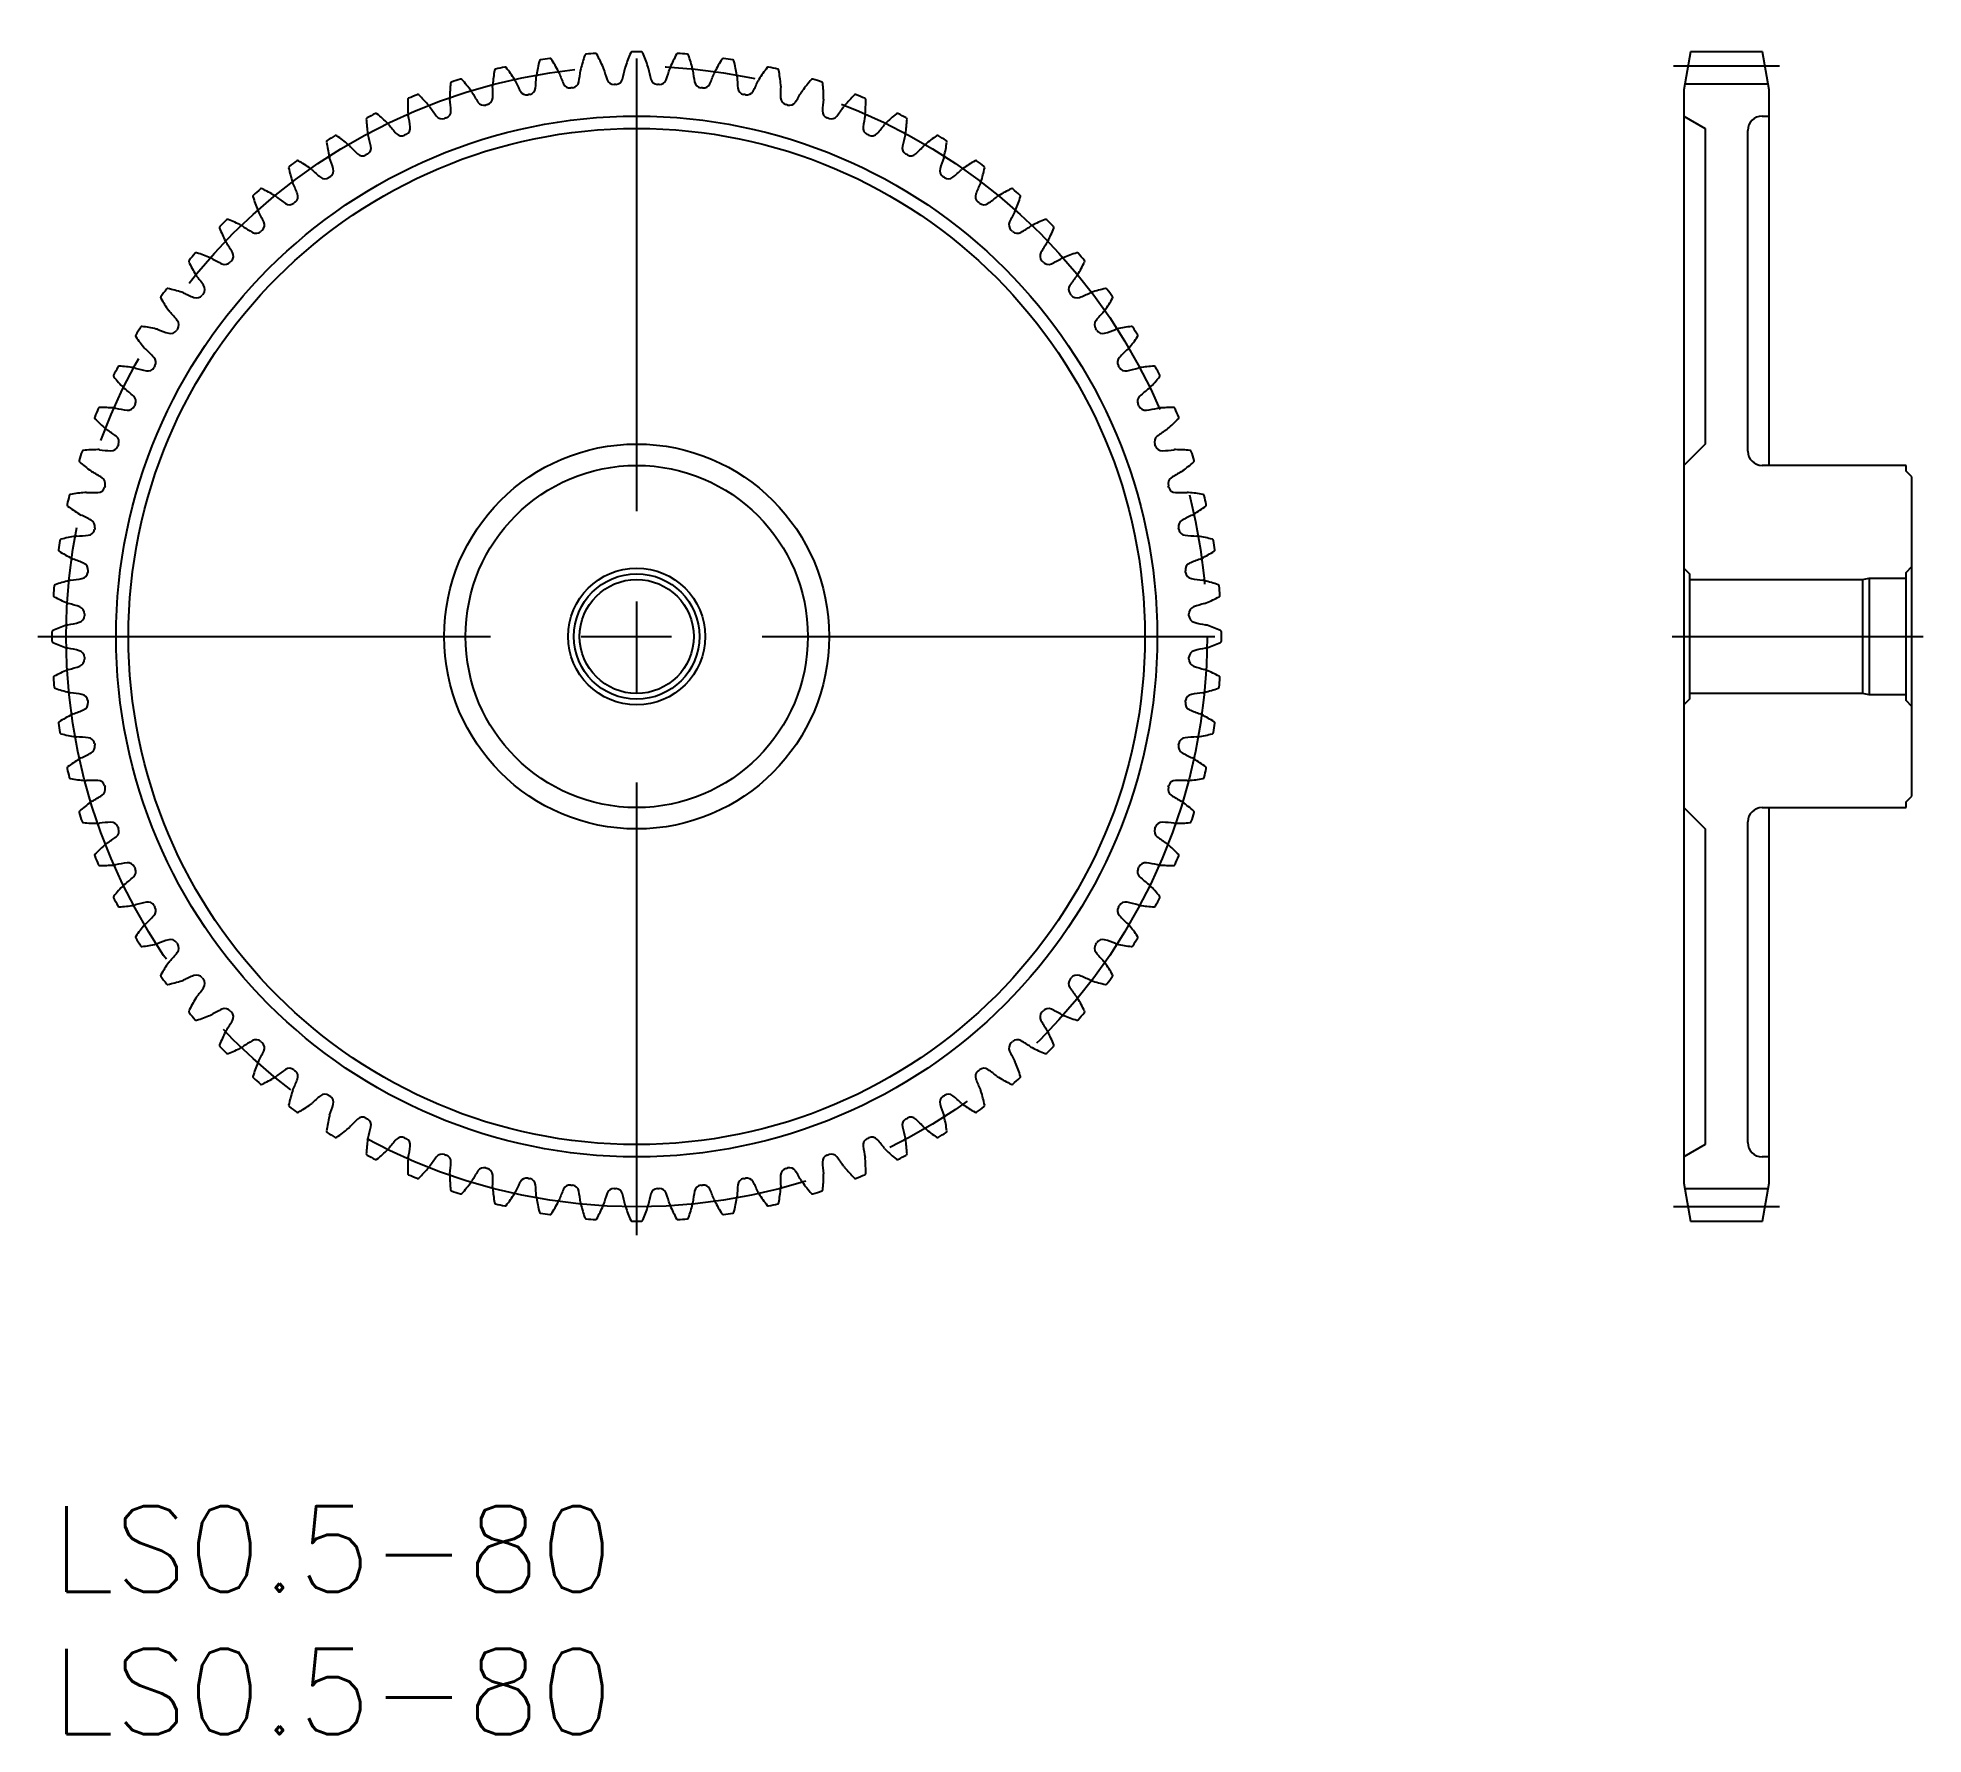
# Model space of a CAD drawing. Extents: x -0.5 to 65.6, y -8 to 51.5.
import ezdxf

# ---------------------------------------------------------------- set-up
doc = ezdxf.new("R2010")
doc.units = 0
doc.header["$LTSCALE"] = 0.5
doc.linetypes.add('CENTER', pattern=[50.8, 31.75, -6.35, 6.35, -6.35])
for name, color, linetype in [('MSM_CENTER', 1, 'CENTER'), ('MSM_CONTINUOUS', 7, 'CONTINUOUS'), ('MSM_PART_NUMBER', 7, 'CONTINUOUS')]:
    doc.layers.add(name, color=color, linetype=linetype)
doc.styles.get("Standard").update_dxf_attribs({"font": 'txt.shx', "height": 3, "bigfont": 'bigfont.shx'})

# ---------------------------------------------------------------- blocks, each defined once
blk = doc.blocks.new('*U19')
at = {"layer": 'MSM_PART_NUMBER'}
blk.add_text('LS0.5-80', height=3, dxfattribs=at).set_placement((0, -3))
blk = doc.blocks.new('*U20')
at = {"layer": 'MSM_PART_NUMBER'}
blk.add_text('LS0.5-80', height=3, dxfattribs=at).set_placement((0, -8))

msp = doc.modelspace()

# ---------------------------------------------------------------- linework, layer by layer
at = {"layer": 'MSM_CENTER'}
for p, q in [((20.5, 9.5), (20.5, 51.5)), ((60.563, 50.5), (56.854, 50.5)), ((-0.5, 30.5), (41.5, 30.5)), ((56.808, 30.5), (65.608, 30.5)), ((60.563, 10.5), (56.854, 10.5))]:
    msp.add_line(p, q, dxfattribs=at)
msp.add_circle((20.5, 30.5), 20, dxfattribs=at)
at = {"layer": 'MSM_CONTINUOUS'}
for p, q in [((57.442, 51), (57.208, 49.675)), ((59.974, 51), (57.442, 51)), ((60.208, 49.675), (59.974, 51)), ((57.208, 49.675), (57.208, 11.325)), ((60.173, 49.875), (57.243, 49.875)), ((60.208, 36.5), (60.208, 49.675)), ((57.208, 48.75), (57.958, 48.317)), ((57.958, 48.317), (57.958, 37.25)), ((59.958, 48.75), (60.208, 48.75)), ((59.458, 37), (59.458, 48.25)), ((57.958, 37.25), (57.208, 36.5)), ((65.008, 36.5), (59.958, 36.5)), ((65.008, 36.3), (65.008, 36.5)), ((65.208, 36.1), (65.008, 36.3)), ((65.208, 24.9), (65.208, 36.1)), ((57.208, 32.9), (57.408, 32.7)), ((57.408, 32.7), (57.408, 28.3)), ((57.408, 32.5), (63.478, 32.5)), ((63.478, 32.5), (63.708, 32.55)), ((63.478, 32.5), (63.478, 28.5)), ((63.708, 32.55), (63.708, 28.45)), ((63.708, 32.55), (65.008, 32.55)), ((65.008, 32.75), (65.208, 32.95)), ((65.008, 28.25), (65.008, 32.75)), ((63.478, 28.5), (57.408, 28.5)), ((63.708, 28.45), (63.478, 28.5)), ((65.008, 28.45), (63.708, 28.45)), ((57.408, 28.3), (57.208, 28.1)), ((65.208, 28.05), (65.008, 28.25)), ((57.208, 24.5), (57.958, 23.75)), ((59.958, 24.5), (65.008, 24.5)), ((60.208, 11.325), (60.208, 24.5)), ((65.008, 24.7), (65.208, 24.9)), ((65.008, 24.5), (65.008, 24.7)), ((59.458, 12.75), (59.458, 24)), ((57.958, 23.75), (57.958, 12.683)), ((57.958, 12.683), (57.208, 12.25)), ((60.208, 12.25), (59.958, 12.25)), ((57.208, 11.325), (57.442, 10)), ((59.974, 10), (60.208, 11.325)), ((60.173, 11.125), (57.243, 11.125)), ((57.442, 10), (59.974, 10))]:
    msp.add_line(p, q, dxfattribs=at)
for radius in [18.25, 17.817, 6.75, 6, 2.4, 2.2, 2]:
    msp.add_circle((20.5, 30.5), radius, dxfattribs=at)
for centre, radius, start, end in [((18.731, 50.873), 0.05, 94.96143, 161.26884), ((20.5, 30.5), 20.5, 94.03857, 94.96143), ((19.06, 50.899), 0.05, 27.73116, 94.03857), ((13.203, 47.82), 6.667, 23.375, 27.73116), ((26.416, 48.339), 6.667, 156.76884, 161.125), ((20.335, 50.949), 0.05, 90.46143, 156.76884), ((20.5, 30.5), 20.5, 89.53857, 90.46143), ((20.665, 50.949), 0.05, 23.23116, 89.53857), ((14.584, 48.339), 6.667, 18.875, 23.23116), ((27.797, 47.82), 6.667, 152.26884, 156.625), ((21.94, 50.899), 0.05, 85.96143, 152.26884), ((20.5, 30.5), 20.5, 85.03858, 85.96143), ((22.269, 50.873), 0.05, 18.73116, 85.03905), ((22.088, 49.227), 6.667, 170.26884, 174.625), ((15.566, 50.346), 0.05, 103.96143, 170.26884), ((20.5, 30.5), 20.5, 103.03857, 103.96143), ((15.886, 50.423), 0.05, 36.73116, 103.03857), ((10.583, 46.466), 6.667, 32.375, 36.73116), ((23.552, 49.045), 6.667, 165.76884, 170.125), ((17.138, 50.672), 0.05, 99.46143, 165.76884), ((20.5, 30.5), 20.5, 98.53857, 99.46143), ((17.464, 50.723), 0.05, 32.23116, 98.53857), ((11.867, 47.194), 6.667, 27.875, 32.23116), ((17.393, 50.117), 0.415, 19.98375, 27.875), ((23.564, 52.369), 6.154, 200.04597, 203.80845), ((12.416, 51.049), 6.154, 349.69155, 353.45403), ((18.942, 50.301), 0.415, 165.625, 173.51625), ((24.998, 48.749), 6.667, 161.26884, 165.625), ((18.942, 50.301), 0.415, 15.48375, 23.375), ((25.27, 52.061), 6.154, 195.54597, 199.30845), ((14.053, 51.62), 6.154, 345.19155, 348.95403), ((20.5, 50.362), 0.415, 161.125, 169.01625), ((20.5, 50.362), 0.415, 10.98375, 18.875), ((26.947, 51.62), 6.154, 191.04597, 194.80845), ((15.73, 52.061), 6.154, 340.69155, 344.45403), ((22.058, 50.301), 0.415, 156.625, 164.51625), ((16.002, 48.749), 6.667, 14.375, 18.73116), ((22.058, 50.301), 0.415, 6.48375, 14.375), ((28.584, 51.049), 6.154, 186.54597, 190.30845), ((17.436, 52.369), 6.154, 336.19155, 339.95403), ((23.607, 50.117), 0.415, 152.125, 160.01625), ((29.133, 47.194), 6.667, 147.76884, 152.125), ((23.536, 50.723), 0.05, 81.46143, 147.76884), ((20.5, 30.5), 20.5, 80.53857, 81.46143), ((23.862, 50.672), 0.05, 14.23116, 80.5381), ((17.448, 49.045), 6.667, 9.875, 14.23116), ((30.417, 46.466), 6.667, 143.26884, 147.625), ((25.114, 50.423), 0.05, 76.96143, 143.26884), ((20.5, 30.5), 20.5, 76.03857, 76.96143), ((25.434, 50.346), 0.05, 9.73116, 76.0381), ((18.912, 49.227), 6.667, 5.375, 9.73116), ((20.613, 49.294), 6.667, 174.76884, 179.125), ((14.024, 49.898), 0.05, 108.46143, 174.76884), ((20.5, 30.5), 20.5, 107.53857, 108.46143), ((14.337, 49.999), 0.05, 41.23116, 107.53857), ((9.361, 45.638), 6.667, 36.875, 41.23116), ((14.362, 49.39), 0.415, 28.98375, 36.875), ((20.105, 52.579), 6.154, 209.04597, 212.80845), ((15.863, 49.813), 0.415, 174.625, 182.51625), ((9.301, 49.531), 6.154, 358.69155, 2.45403), ((15.863, 49.813), 0.415, 24.48375, 32.375), ((21.839, 52.542), 6.154, 204.54597, 208.30845), ((16.641, 49.742), 0.25, 208.30845, 281.3406), ((16.702, 49.754), 0.25, 281.15942, 354.19153), ((10.828, 50.351), 6.154, 354.19155, 357.95403), ((17.393, 50.117), 0.415, 170.125, 178.01625), ((18.163, 49.985), 0.25, 203.80847, 276.8406), ((20.5, 30.5), 19.375, 96.65942, 96.84058), ((18.224, 49.993), 0.25, 276.65942, 349.69153), ((19.699, 50.109), 0.25, 199.30847, 272.3406), ((20.5, 30.5), 19.375, 92.15942, 92.34058), ((19.761, 50.111), 0.25, 272.15942, 345.19157), ((21.239, 50.111), 0.25, 194.80845, 267.8406), ((20.5, 30.5), 19.375, 87.65942, 87.84058), ((21.301, 50.109), 0.25, 267.65942, 340.69157), ((22.776, 49.993), 0.25, 190.30845, 263.34059), ((20.5, 30.5), 19.375, 83.15942, 83.34058), ((22.837, 49.985), 0.25, 263.15942, 336.19157), ((23.607, 50.117), 0.415, 1.98375, 9.875), ((30.172, 50.351), 6.154, 182.04597, 185.80845), ((24.298, 49.754), 0.25, 185.80842, 258.84059), ((24.359, 49.742), 0.25, 258.65942, 331.69154), ((19.161, 52.542), 6.154, 331.69155, 335.45403), ((25.137, 49.813), 0.415, 147.625, 155.51625), ((31.699, 49.531), 6.154, 177.54597, 181.30845), ((25.137, 49.813), 0.415, 357.48375, 5.375), ((20.895, 52.579), 6.154, 327.19155, 330.95403), ((26.638, 49.39), 0.415, 143.125, 151.01625), ((31.639, 45.638), 6.667, 138.76884, 143.125), ((26.663, 49.999), 0.05, 72.46141, 138.76884), ((20.5, 30.5), 20.5, 71.53857, 72.46143), ((26.976, 49.898), 0.05, 5.23116, 71.53857), ((20.387, 49.294), 6.667, 0.875, 5.23116), ((12.522, 49.33), 0.05, 112.96143, 179.26884), ((19.138, 49.245), 6.667, 179.26884, 183.625), ((20.5, 30.5), 20.5, 112.03857, 112.96143), ((12.827, 49.456), 0.05, 45.73116, 112.03857), ((8.208, 44.718), 6.667, 41.375, 45.73116), ((12.899, 48.85), 0.415, 33.48375, 41.375), ((18.374, 52.48), 6.154, 213.54597, 217.30845), ((13.737, 48.923), 0.25, 290.15934, 3.19154), ((14.362, 49.39), 0.415, 179.125, 187.01625), ((7.842, 48.594), 6.154, 3.19155, 6.95403), ((15.143, 49.38), 0.25, 212.80847, 285.8406), ((20.5, 30.5), 19.375, 105.65942, 105.84058), ((15.203, 49.397), 0.25, 285.65934, 358.69153), ((20.5, 30.5), 19.375, 101.15942, 101.34058), ((20.5, 30.5), 19.375, 78.65942, 78.84058), ((25.797, 49.397), 0.25, 181.30845, 254.34059), ((20.5, 30.5), 19.375, 74.15942, 74.34058), ((25.857, 49.38), 0.25, 254.15942, 327.19154), ((27.263, 48.923), 0.25, 176.80842, 249.84059), ((33.158, 48.594), 6.154, 173.04597, 176.80845), ((26.638, 49.39), 0.415, 352.98375, 0.875), ((22.626, 52.48), 6.154, 322.69155, 326.45403), ((28.101, 48.85), 0.415, 138.625, 146.51625), ((32.792, 44.718), 6.667, 134.26884, 138.625), ((28.173, 49.456), 0.05, 67.96141, 134.26884), ((20.5, 30.5), 20.5, 67.03857, 67.96143), ((28.478, 49.33), 0.05, 0.73116, 67.03857), ((21.862, 49.245), 6.667, 356.375, 0.73116), ((11.069, 48.646), 0.05, 117.46143, 183.76884), ((17.672, 49.081), 6.667, 183.76884, 188.125), ((20.5, 30.5), 20.5, 116.53857, 117.46143), ((11.363, 48.795), 0.05, 50.23116, 116.53857), ((7.13, 43.709), 6.667, 45.875, 50.23116), ((11.483, 48.197), 0.415, 37.98375, 45.875), ((16.656, 52.245), 6.154, 218.04597, 221.80845), ((12.312, 48.335), 0.25, 294.65934, 7.69154), ((12.899, 48.85), 0.415, 183.625, 191.51625), ((6.461, 47.545), 6.154, 7.69155, 11.45403), ((13.678, 48.901), 0.25, 217.30847, 290.3406), ((20.5, 30.5), 19.375, 110.15942, 110.34058), ((20.5, 30.5), 19.375, 69.65942, 69.84058), ((27.322, 48.901), 0.25, 249.65942, 322.69154), ((28.688, 48.335), 0.25, 172.30842, 245.34059), ((34.539, 47.545), 6.154, 168.54597, 172.30845), ((28.101, 48.85), 0.415, 348.48375, 356.375), ((24.344, 52.245), 6.154, 318.19155, 321.95403), ((29.517, 48.197), 0.415, 134.125, 142.01625), ((33.87, 43.709), 6.667, 129.76884, 134.125), ((29.637, 48.795), 0.05, 63.46143, 129.76884), ((20.5, 30.5), 20.5, 62.53857, 63.46143), ((23.328, 49.081), 6.667, 351.875, 356.23116), ((29.931, 48.646), 0.05, 356.23116, 62.5381), ((59.958, 48.25), 0.5, 90, 180), ((9.675, 47.85), 0.05, 121.96143, 188.26884), ((16.223, 48.801), 6.667, 188.26884, 192.625), ((20.5, 30.5), 20.5, 121.03857, 121.96143), ((9.956, 48.022), 0.05, 54.73116, 121.03857), ((6.135, 42.62), 6.667, 50.375, 54.73116), ((10.122, 47.435), 0.415, 42.48375, 50.375), ((14.962, 51.876), 6.154, 222.54597, 226.30845), ((10.938, 47.638), 0.25, 299.15942, 12.19154), ((11.483, 48.197), 0.415, 188.125, 196.01625), ((5.167, 46.391), 6.154, 12.19155, 15.95403), ((12.256, 48.309), 0.25, 221.80845, 294.8406), ((20.5, 30.5), 19.375, 114.65942, 114.84058), ((20.5, 30.5), 19.375, 65.15942, 65.34058), ((28.744, 48.309), 0.25, 245.15942, 318.19154), ((30.062, 47.638), 0.25, 167.80845, 240.84059), ((35.833, 46.391), 6.154, 164.04597, 167.80845), ((29.517, 48.197), 0.415, 343.98375, 351.875), ((26.038, 51.876), 6.154, 313.69155, 317.45403), ((30.878, 47.435), 0.415, 129.625, 137.51625), ((34.865, 42.62), 6.667, 125.26884, 129.625), ((31.044, 48.022), 0.05, 58.96143, 125.26884), ((20.5, 30.5), 20.5, 58.03857, 58.96143), ((24.777, 48.801), 6.667, 347.375, 351.73116), ((31.325, 47.85), 0.05, 351.73116, 58.0381), ((8.347, 46.947), 0.05, 126.46143, 192.76884), ((20.5, 30.5), 20.5, 125.53857, 126.46143), ((8.613, 47.141), 0.05, 59.23116, 125.53857), ((5.228, 41.455), 6.667, 54.875, 59.23116), ((10.122, 47.435), 0.415, 192.625, 200.51625), ((3.968, 45.139), 6.154, 16.69155, 20.45403), ((10.884, 47.608), 0.25, 226.30845, 299.3406), ((20.5, 30.5), 19.375, 119.15942, 119.34058), ((20.5, 30.5), 19.375, 60.65942, 60.84058), ((30.116, 47.608), 0.25, 240.65942, 313.69154), ((37.032, 45.139), 6.154, 159.54597, 163.30845), ((30.878, 47.435), 0.415, 339.48375, 347.375), ((35.772, 41.455), 6.667, 120.76884, 125.125), ((32.387, 47.141), 0.05, 54.46141, 120.76884), ((20.5, 30.5), 20.5, 53.53857, 54.46143), ((32.653, 46.947), 0.05, 347.23116, 53.53857), ((14.8, 48.409), 6.667, 192.76884, 197.125), ((8.825, 46.569), 0.415, 197.125, 205.01625), ((2.87, 43.797), 6.154, 21.19155, 24.95403), ((8.825, 46.569), 0.415, 46.98375, 54.875), ((13.302, 51.376), 6.154, 227.04597, 230.80845), ((9.571, 46.8), 0.25, 230.80847, 303.8406), ((20.5, 30.5), 19.375, 123.65942, 123.84058), ((9.623, 46.835), 0.25, 303.65942, 16.69154), ((31.377, 46.835), 0.25, 163.30847, 236.34059), ((20.5, 30.5), 19.375, 56.15942, 56.34058), ((31.429, 46.8), 0.25, 236.15942, 309.19154), ((27.698, 51.376), 6.154, 309.19155, 312.95403), ((32.175, 46.569), 0.415, 125.125, 133.01625), ((38.13, 43.797), 6.154, 155.04597, 158.80845), ((32.175, 46.569), 0.415, 334.98375, 342.875), ((26.2, 48.409), 6.667, 342.875, 347.23116), ((7.094, 45.943), 0.05, 130.96143, 197.26884), ((13.412, 47.907), 6.667, 197.26884, 201.625), ((20.5, 30.5), 20.5, 130.03857, 130.96143), ((7.344, 46.157), 0.05, 63.73116, 130.03857), ((4.416, 40.223), 6.667, 59.375, 63.73116), ((7.601, 45.603), 0.415, 51.48375, 59.375), ((11.686, 50.747), 6.154, 231.54597, 235.30845), ((8.326, 45.893), 0.25, 235.30845, 308.3406), ((20.5, 30.5), 19.375, 128.15942, 128.34058), ((8.375, 45.931), 0.25, 308.15934, 21.19154), ((32.625, 45.931), 0.25, 158.80847, 231.84059), ((20.5, 30.5), 19.375, 51.65942, 51.84058), ((32.674, 45.893), 0.25, 231.65942, 304.69154), ((29.314, 50.747), 6.154, 304.69155, 308.45403), ((33.399, 45.603), 0.415, 120.625, 128.51625), ((36.584, 40.223), 6.667, 116.26884, 120.625), ((33.656, 46.157), 0.05, 49.96143, 116.26884), ((20.5, 30.5), 20.5, 49.03857, 49.96143), ((27.588, 47.907), 6.667, 338.375, 342.73116), ((33.906, 45.943), 0.05, 342.73116, 49.03857), ((20.5, 30.5), 20.5, 134.53857, 135.46143), ((6.157, 45.076), 0.05, 68.23116, 134.53857), ((3.703, 38.932), 6.667, 63.875, 68.23116), ((7.601, 45.603), 0.415, 201.625, 209.51625), ((1.881, 42.373), 6.154, 25.69155, 29.45403), ((7.201, 44.932), 0.25, 312.65934, 25.69154), ((33.799, 44.932), 0.25, 154.30847, 227.34059), ((39.119, 42.373), 6.154, 150.54597, 154.30845), ((33.399, 45.603), 0.415, 330.48375, 338.375), ((37.297, 38.932), 6.667, 111.76884, 116.125), ((34.843, 45.076), 0.05, 45.46143, 111.76884), ((20.5, 30.5), 20.5, 44.53857, 45.46143), ((5.924, 44.843), 0.05, 135.46143, 201.76884), ((12.068, 47.297), 6.667, 201.76884, 206.125), ((6.456, 44.544), 0.415, 206.125, 214.01625), ((1.007, 40.875), 6.154, 30.19155, 33.95403), ((6.456, 44.544), 0.415, 55.98375, 63.875), ((10.125, 49.993), 6.154, 236.04597, 239.80845), ((7.156, 44.89), 0.25, 239.80845, 312.8406), ((20.5, 30.5), 19.375, 132.65942, 132.84058), ((20.5, 30.5), 19.375, 47.15942, 47.34058), ((33.844, 44.89), 0.25, 227.15942, 300.19154), ((30.875, 49.993), 6.154, 300.19155, 303.95403), ((34.544, 44.544), 0.415, 116.125, 124.01625), ((39.993, 40.875), 6.154, 146.04597, 149.80845), ((34.544, 44.544), 0.415, 325.98375, 333.875), ((28.932, 47.297), 6.667, 333.875, 338.23116), ((35.076, 44.843), 0.05, 338.23116, 44.53857), ((4.843, 43.656), 0.05, 139.96143, 206.26884), ((10.777, 46.584), 6.667, 206.26884, 210.625), ((20.5, 30.5), 20.5, 139.03857, 139.96143), ((5.057, 43.906), 0.05, 72.73116, 139.03857), ((3.093, 37.588), 6.667, 68.375, 72.73116), ((5.397, 43.399), 0.415, 60.48375, 68.375), ((8.627, 49.119), 6.154, 240.54597, 244.30845), ((20.5, 30.5), 19.375, 137.15942, 137.34058), ((6.11, 43.844), 0.25, 317.15934, 30.19154), ((34.89, 43.844), 0.25, 149.80845, 222.84057), ((20.5, 30.5), 19.375, 42.65942, 42.84058), ((32.373, 49.119), 6.154, 295.69155, 299.45403), ((35.603, 43.399), 0.415, 111.625, 119.51625), ((37.907, 37.588), 6.667, 107.26884, 111.625), ((35.943, 43.906), 0.05, 40.96143, 107.26884), ((30.223, 46.584), 6.667, 329.375, 333.73116), ((20.5, 30.5), 20.5, 40.03857, 40.96143), ((36.157, 43.656), 0.05, 333.73116, 40.03857), ((5.397, 43.399), 0.415, 210.625, 218.51625), ((0.253, 39.314), 6.154, 34.69155, 38.45403), ((6.068, 43.799), 0.25, 244.30847, 317.3406), ((34.932, 43.799), 0.25, 222.65942, 295.69154), ((40.747, 39.314), 6.154, 141.54597, 145.30845), ((35.603, 43.399), 0.415, 321.48375, 329.375), ((3.859, 42.387), 0.05, 144.46143, 210.76884), ((9.545, 45.772), 6.667, 210.76884, 215.125), ((20.5, 30.5), 20.5, 143.53857, 144.46143), ((4.053, 42.653), 0.05, 77.23116, 143.53857), ((2.591, 36.2), 6.667, 72.875, 77.23116), ((4.431, 42.175), 0.415, 64.98375, 72.875), ((7.203, 48.13), 6.154, 245.04597, 248.80845), ((5.069, 42.625), 0.25, 248.80847, 321.8406), ((20.5, 30.5), 19.375, 141.65942, 141.84058), ((5.107, 42.674), 0.25, 321.65934, 34.69154), ((35.893, 42.674), 0.25, 145.30847, 218.34059), ((20.5, 30.5), 19.375, 38.15942, 38.34058), ((35.931, 42.625), 0.25, 218.15942, 291.19154), ((33.797, 48.13), 6.154, 291.19155, 294.95403), ((36.569, 42.175), 0.415, 107.125, 115.01625), ((38.409, 36.2), 6.667, 102.76884, 107.125), ((31.455, 45.772), 6.667, 324.875, 329.23116), ((36.947, 42.653), 0.05, 36.46143, 102.76884), ((20.5, 30.5), 20.5, 35.53857, 36.46143), ((37.141, 42.387), 0.05, 329.23116, 35.53857), ((4.431, 42.175), 0.415, 215.125, 223.01625), ((-0.376, 37.698), 6.154, 39.19155, 42.95403), ((41.376, 37.698), 6.154, 137.04597, 140.80845), ((36.569, 42.175), 0.415, 316.98375, 324.875), ((2.978, 41.044), 0.05, 148.96143, 215.26884), ((20.5, 30.5), 20.5, 148.03857, 148.96143), ((8.38, 44.865), 6.667, 215.26884, 219.625), ((3.15, 41.325), 0.05, 81.73116, 148.03857), ((2.199, 34.777), 6.667, 77.375, 81.73116), ((3.565, 40.878), 0.415, 69.48375, 77.375), ((5.861, 47.032), 6.154, 249.54597, 253.30845), ((4.165, 41.377), 0.25, 253.30847, 326.3406), ((20.5, 30.5), 19.375, 146.15942, 146.34058), ((4.2, 41.429), 0.25, 326.15934, 39.19154), ((36.8, 41.429), 0.25, 140.80845, 213.84059), ((20.5, 30.5), 19.375, 33.65942, 33.84058), ((36.835, 41.377), 0.25, 213.65942, 286.69154), ((35.139, 47.032), 6.154, 286.69155, 290.45403), ((37.435, 40.878), 0.415, 102.625, 110.51625), ((38.801, 34.777), 6.667, 98.26884, 102.625), ((32.62, 44.865), 6.667, 320.375, 324.73116), ((37.85, 41.325), 0.05, 31.96143, 98.26884), ((20.5, 30.5), 20.5, 31.03857, 31.96143), ((38.022, 41.044), 0.05, 324.73116, 31.03857), ((3.565, 40.878), 0.415, 219.625, 227.51625), ((-0.876, 36.038), 6.154, 43.69155, 47.45403), ((41.876, 36.038), 6.154, 132.54597, 136.30845), ((37.435, 40.878), 0.415, 312.48375, 320.375), ((20.5, 30.5), 20.5, 152.53857, 153.46143), ((2.354, 39.931), 0.05, 86.23116, 152.53857), ((1.919, 33.328), 6.667, 81.875, 86.23116), ((2.803, 39.517), 0.415, 73.98375, 81.875), ((4.609, 45.833), 6.154, 254.04597, 257.80845), ((3.362, 40.062), 0.25, 257.80845, 330.8406), ((3.392, 40.116), 0.25, 330.65942, 43.69154), ((20.5, 30.5), 19.375, 150.65942, 150.84058), ((37.608, 40.116), 0.25, 136.30845, 209.34059), ((20.5, 30.5), 19.375, 29.15942, 29.34058), ((37.638, 40.062), 0.25, 209.15942, 282.19154), ((36.391, 45.833), 6.154, 282.19155, 285.95403), ((38.197, 39.517), 0.415, 98.125, 106.01625), ((39.081, 33.328), 6.667, 93.76884, 98.125), ((38.646, 39.931), 0.05, 27.46143, 93.76884), ((20.5, 30.5), 20.5, 26.53857, 27.46143), ((2.205, 39.637), 0.05, 153.46143, 219.76884), ((7.291, 43.87), 6.667, 219.76884, 224.125), ((2.803, 39.517), 0.415, 224.125, 232.01625), ((-1.245, 34.344), 6.154, 48.19155, 51.95403), ((42.245, 34.344), 6.154, 128.04597, 131.80845), ((38.197, 39.517), 0.415, 307.98375, 315.875), ((33.709, 43.87), 6.667, 315.875, 320.23116), ((38.795, 39.637), 0.05, 320.23116, 26.53857), ((20.5, 30.5), 20.5, 157.03857, 157.96143), ((1.67, 38.478), 0.05, 90.73116, 157.03857), ((1.755, 31.862), 6.667, 86.375, 90.73116), ((2.15, 38.101), 0.415, 78.48375, 86.375), ((3.455, 44.539), 6.154, 258.54597, 262.30845), ((2.665, 38.688), 0.25, 262.30847, 335.3406), ((2.691, 38.744), 0.25, 335.15942, 48.19154), ((20.5, 30.5), 19.375, 155.15942, 155.34058), ((38.309, 38.744), 0.25, 131.80845, 204.84059), ((20.5, 30.5), 19.375, 24.65942, 24.84058), ((38.335, 38.688), 0.25, 204.65942, 277.69154), ((37.545, 44.539), 6.154, 277.69155, 281.45403), ((38.85, 38.101), 0.415, 93.625, 101.51625), ((39.245, 31.862), 6.667, 89.26884, 93.625), ((39.33, 38.478), 0.05, 22.96143, 89.26884), ((20.5, 30.5), 20.5, 22.03857, 22.96143), ((1.544, 38.173), 0.05, 157.96143, 224.26884), ((6.282, 42.792), 6.667, 224.26884, 228.625), ((2.15, 38.101), 0.415, 228.625, 236.51625), ((-1.48, 32.626), 6.154, 52.69155, 56.45403), ((42.48, 32.626), 6.154, 123.54597, 127.30845), ((38.85, 38.101), 0.415, 303.48375, 311.375), ((34.718, 42.792), 6.667, 311.375, 315.73116), ((39.456, 38.173), 0.05, 315.73116, 22.03857), ((1.102, 36.976), 0.05, 95.23116, 161.53857), ((1.706, 30.387), 6.667, 90.875, 95.23116), ((1.61, 36.638), 0.415, 82.98375, 90.875), ((2.406, 43.158), 6.154, 263.04597, 266.80845), ((2.077, 37.263), 0.25, 266.80845, 339.84059), ((2.099, 37.322), 0.25, 339.65942, 52.69154), ((20.5, 30.5), 19.375, 159.65942, 159.84058), ((38.901, 37.322), 0.25, 127.30845, 200.34059), ((20.5, 30.5), 19.375, 20.15942, 20.34058), ((38.923, 37.263), 0.25, 200.15942, 273.19154), ((38.594, 43.158), 6.154, 273.19155, 276.95403), ((39.39, 36.638), 0.415, 89.125, 97.01625), ((39.294, 30.387), 6.667, 84.76884, 89.125), ((39.898, 36.976), 0.05, 18.46143, 84.76884), ((1.001, 36.663), 0.05, 162.46143, 228.76884), ((20.5, 30.5), 20.5, 161.53857, 162.46143), ((5.362, 41.639), 6.667, 228.76884, 233.125), ((35.638, 41.639), 6.667, 306.875, 311.23116), ((20.5, 30.5), 20.5, 17.53857, 18.46143), ((39.999, 36.663), 0.05, 311.23116, 17.53857), ((59.958, 37), 0.5, 180, 270), ((1.61, 36.638), 0.415, 233.125, 241.01625), ((-1.579, 30.895), 6.154, 57.19155, 60.95403), ((1.603, 35.797), 0.25, 271.30845, 344.34059), ((1.62, 35.857), 0.25, 344.15942, 57.19154), ((20.5, 30.5), 19.375, 164.15942, 164.34058), ((39.38, 35.857), 0.25, 122.80847, 195.84059), ((20.5, 30.5), 19.375, 15.65942, 15.84058), ((39.397, 35.797), 0.25, 195.65942, 268.69154), ((42.579, 30.895), 6.154, 119.04597, 122.80845), ((39.39, 36.638), 0.415, 298.98375, 306.875), ((0.577, 35.114), 0.05, 166.96143, 233.26884), ((20.5, 30.5), 20.5, 166.03857, 166.96143), ((4.534, 40.417), 6.667, 233.26884, 237.625), ((0.654, 35.434), 0.05, 99.73116, 166.03857), ((1.773, 28.912), 6.667, 95.375, 99.73116), ((1.187, 35.137), 0.415, 87.48375, 95.375), ((1.469, 41.699), 6.154, 267.54597, 271.30845), ((39.531, 41.699), 6.154, 268.69155, 272.45403), ((39.813, 35.137), 0.415, 84.625, 92.51625), ((39.227, 28.912), 6.667, 80.26884, 84.625), ((36.466, 40.417), 6.667, 302.375, 306.73116), ((40.346, 35.434), 0.05, 13.96143, 80.26884), ((20.5, 30.5), 20.5, 13.03857, 13.96143), ((40.423, 35.114), 0.05, 306.73116, 13.03857), ((1.187, 35.137), 0.415, 237.625, 245.51625), ((-1.542, 29.161), 6.154, 61.69155, 65.45403), ((1.258, 34.359), 0.25, 348.65942, 61.69154), ((39.742, 34.359), 0.25, 118.30842, 191.3406), ((42.542, 29.161), 6.154, 114.54597, 118.30845), ((39.813, 35.137), 0.415, 294.48375, 302.375), ((20.5, 30.5), 20.5, 170.53857, 171.46143), ((0.328, 33.862), 0.05, 104.23116, 170.53857), ((1.955, 27.448), 6.667, 99.875, 104.23116), ((0.883, 33.607), 0.415, 91.98375, 99.875), ((0.649, 40.172), 6.154, 272.04597, 275.80845), ((1.246, 34.298), 0.25, 275.80845, 348.8406), ((20.5, 30.5), 19.375, 168.65942, 168.84058), ((20.5, 30.5), 19.375, 11.15942, 11.34058), ((39.754, 34.298), 0.25, 191.15942, 264.19154), ((40.351, 40.172), 6.154, 264.19155, 267.95403), ((40.117, 33.607), 0.415, 80.125, 88.01625), ((39.045, 27.448), 6.667, 75.76884, 80.125), ((40.672, 33.862), 0.05, 9.46143, 75.76884), ((20.5, 30.5), 20.5, 8.53857, 9.46143), ((0.277, 33.536), 0.05, 171.46143, 237.76884), ((3.806, 39.133), 6.667, 237.76884, 242.125), ((0.883, 33.607), 0.415, 242.125, 250.01625), ((-1.369, 27.436), 6.154, 66.19155, 69.95403), ((1.015, 32.837), 0.25, 353.15942, 66.19154), ((39.985, 32.837), 0.25, 113.80845, 186.84059), ((42.369, 27.436), 6.154, 110.04597, 113.80845), ((40.117, 33.607), 0.415, 289.98375, 297.875), ((37.194, 39.133), 6.667, 297.875, 302.23116), ((40.723, 33.536), 0.05, 302.23116, 8.53857), ((2.251, 26.002), 6.667, 104.375, 108.73116), ((0.699, 32.058), 0.415, 96.48375, 104.375), ((-0.049, 38.584), 6.154, 276.54597, 280.30845), ((1.007, 32.776), 0.25, 280.30847, 353.3406), ((20.5, 30.5), 19.375, 173.15942, 173.34058), ((20.5, 30.5), 19.375, 6.65942, 6.84058), ((39.993, 32.776), 0.25, 186.65942, 259.69154), ((41.049, 38.584), 6.154, 259.69155, 263.45403), ((40.301, 32.058), 0.415, 75.625, 83.51625), ((38.749, 26.002), 6.667, 71.26884, 75.625), ((20.5, 30.5), 20.5, 175.03857, 175.96143), ((0.101, 31.94), 0.05, 175.96143, 242.26884), ((0.127, 32.269), 0.05, 108.73116, 175.03857), ((3.18, 37.797), 6.667, 242.26884, 246.625), ((37.82, 37.797), 6.667, 293.375, 297.73116), ((40.873, 32.269), 0.05, 4.96143, 71.26884), ((40.899, 31.94), 0.05, 297.73116, 4.03857), ((20.5, 30.5), 20.5, 4.03857, 4.96143), ((0.699, 32.058), 0.415, 246.625, 254.51625), ((-1.061, 25.73), 6.154, 70.69155, 74.45403), ((0.889, 31.239), 0.25, 284.80847, 357.8406), ((0.891, 31.301), 0.25, 357.65942, 70.69154), ((20.5, 30.5), 19.375, 177.65942, 177.84058), ((40.109, 31.301), 0.25, 109.30842, 182.3406), ((20.5, 30.5), 19.375, 2.15942, 2.34058), ((40.111, 31.239), 0.25, 182.15942, 255.19154), ((42.061, 25.73), 6.154, 105.54597, 109.30845), ((40.301, 32.058), 0.415, 285.48375, 293.375), ((20.5, 30.5), 20.5, 179.53857, 180.46143), ((0.051, 30.665), 0.05, 113.23116, 179.53857), ((2.661, 24.584), 6.667, 108.875, 113.23116), ((0.638, 30.5), 0.415, 100.98375, 108.875), ((-0.62, 36.947), 6.154, 281.04597, 284.80845), ((41.62, 36.947), 6.154, 255.19155, 258.95403), ((40.362, 30.5), 0.415, 71.125, 79.01625), ((38.339, 24.584), 6.667, 66.76884, 71.125), ((40.949, 30.665), 0.05, 0.46143, 66.76884), ((20.5, 30.5), 20.5, 359.53857, 0.46143), ((0.051, 30.335), 0.05, 180.46143, 246.76884), ((2.661, 36.416), 6.667, 246.76884, 251.125), ((0.638, 30.5), 0.415, 251.125, 259.01625), ((-0.62, 24.053), 6.154, 75.19155, 78.95403), ((0.889, 29.761), 0.25, 2.15942, 75.19154), ((20.5, 30.5), 19.375, 182.15942, 182.34058), ((20.5, 30.5), 19.375, 357.65942, 357.84058), ((40.111, 29.761), 0.25, 104.80842, 177.8406), ((41.62, 24.053), 6.154, 101.04597, 104.80845), ((40.362, 30.5), 0.415, 280.98375, 288.875), ((38.339, 36.416), 6.667, 288.875, 293.23116), ((40.949, 30.335), 0.05, 293.23116, 359.53857), ((0.101, 29.06), 0.05, 117.73116, 184.03857), ((3.18, 23.203), 6.667, 113.375, 117.73116), ((0.699, 28.942), 0.415, 105.48375, 113.375), ((-1.061, 35.27), 6.154, 285.54597, 289.30845), ((0.891, 29.699), 0.25, 289.30847, 2.3406), ((40.109, 29.699), 0.25, 177.65942, 250.69154), ((42.061, 35.27), 6.154, 250.69155, 254.45403), ((40.301, 28.942), 0.415, 66.625, 74.51625), ((37.82, 23.203), 6.667, 62.26884, 66.625), ((40.899, 29.06), 0.05, 355.96143, 62.26884), ((20.5, 30.5), 20.5, 184.03857, 184.96143), ((0.127, 28.731), 0.05, 184.96143, 251.26884), ((2.251, 34.998), 6.667, 251.26884, 255.625), ((0.699, 28.942), 0.415, 255.625, 263.51625), ((-0.049, 22.416), 6.154, 79.69155, 83.45403), ((1.007, 28.224), 0.25, 6.65942, 79.69154), ((39.993, 28.224), 0.25, 100.30845, 173.34059), ((41.049, 22.416), 6.154, 96.54597, 100.30845), ((40.301, 28.942), 0.415, 276.48375, 284.375), ((38.749, 34.998), 6.667, 284.375, 288.73116), ((40.873, 28.731), 0.05, 288.73116, 355.03857), ((20.5, 30.5), 20.5, 355.03857, 355.96143), ((0.883, 27.393), 0.415, 109.98375, 117.875), ((-1.369, 33.564), 6.154, 290.04597, 293.80845), ((1.015, 28.163), 0.25, 293.80845, 6.8406), ((20.5, 30.5), 19.375, 186.65942, 186.84058), ((39.985, 28.163), 0.25, 173.15942, 246.19154), ((20.5, 30.5), 19.375, 353.15942, 353.34058), ((42.369, 33.564), 6.154, 246.19155, 249.95403), ((40.117, 27.393), 0.415, 62.125, 70.01625), ((0.277, 27.464), 0.05, 122.23116, 188.53857), ((20.5, 30.5), 20.5, 188.53857, 189.46143), ((3.806, 21.867), 6.667, 117.875, 122.23116), ((0.328, 27.138), 0.05, 189.46143, 255.76884), ((37.194, 21.867), 6.667, 57.76884, 62.125), ((40.672, 27.138), 0.05, 284.23116, 350.53857), ((20.5, 30.5), 20.5, 350.53857, 351.46143), ((40.723, 27.464), 0.05, 351.46143, 57.76884), ((1.955, 33.552), 6.667, 255.76884, 260.125), ((0.883, 27.393), 0.415, 260.125, 268.01625), ((0.649, 20.828), 6.154, 84.19155, 87.95403), ((1.246, 26.702), 0.25, 11.15942, 84.19154), ((1.258, 26.641), 0.25, 298.30847, 11.3406), ((20.5, 30.5), 19.375, 191.15942, 191.34058), ((39.742, 26.641), 0.25, 168.65942, 241.69154), ((20.5, 30.5), 19.375, 348.65942, 348.84058), ((39.754, 26.702), 0.25, 95.80845, 168.84059), ((40.351, 20.828), 6.154, 92.04597, 95.80845), ((40.117, 27.393), 0.415, 271.98375, 279.875), ((39.045, 33.552), 6.667, 279.875, 284.23116), ((0.577, 25.886), 0.05, 126.73116, 193.03857), ((20.5, 30.5), 20.5, 193.03857, 193.96143), ((4.534, 20.583), 6.667, 122.375, 126.73116), ((1.187, 25.863), 0.415, 114.48375, 122.375), ((-1.542, 31.839), 6.154, 294.54597, 298.30845), ((42.542, 31.839), 6.154, 241.69155, 245.45403), ((39.813, 25.863), 0.415, 57.625, 65.51625), ((36.466, 20.583), 6.667, 53.26884, 57.625), ((20.5, 30.5), 20.5, 346.03857, 346.96143), ((40.423, 25.886), 0.05, 346.96143, 53.26884), ((0.654, 25.566), 0.05, 193.96143, 260.26884), ((1.773, 32.088), 6.667, 260.26884, 264.625), ((1.187, 25.863), 0.415, 264.625, 272.51625), ((1.469, 19.301), 6.154, 88.69155, 92.45403), ((1.603, 25.203), 0.25, 15.65942, 88.69154), ((1.62, 25.143), 0.25, 302.80845, 15.8406), ((20.5, 30.5), 19.375, 195.65942, 195.84058), ((39.38, 25.143), 0.25, 164.15942, 237.19154), ((20.5, 30.5), 19.375, 344.15942, 344.34058), ((39.397, 25.203), 0.25, 91.30845, 164.34059), ((39.531, 19.301), 6.154, 87.54597, 91.30845), ((39.813, 25.863), 0.415, 267.48375, 275.375), ((39.227, 32.088), 6.667, 275.375, 279.73116), ((40.346, 25.566), 0.05, 279.73116, 346.03857), ((5.362, 19.361), 6.667, 126.875, 131.23116), ((1.61, 24.362), 0.415, 118.98375, 126.875), ((-1.579, 30.105), 6.154, 299.04597, 302.80845), ((42.579, 30.105), 6.154, 237.19155, 240.95403), ((39.39, 24.362), 0.415, 53.125, 61.01625), ((35.638, 19.361), 6.667, 48.76884, 53.125), ((59.958, 24), 0.5, 90, 180), ((1.001, 24.337), 0.05, 131.23116, 197.53857), ((20.5, 30.5), 20.5, 197.53857, 198.46143), ((1.102, 24.024), 0.05, 198.46143, 264.76884), ((1.706, 30.613), 6.667, 264.76884, 269.125), ((1.61, 24.362), 0.415, 269.125, 277.01625), ((2.406, 17.842), 6.154, 93.19155, 96.95403), ((2.077, 23.737), 0.25, 20.15942, 93.19154), ((20.5, 30.5), 19.375, 200.15942, 200.34058), ((20.5, 30.5), 19.375, 339.65942, 339.84058), ((38.923, 23.737), 0.25, 86.80845, 159.84059), ((38.594, 17.842), 6.154, 83.04597, 86.80845), ((39.39, 24.362), 0.415, 262.98375, 270.875), ((39.294, 30.613), 6.667, 270.875, 275.23116), ((39.898, 24.024), 0.05, 275.23116, 341.53857), ((20.5, 30.5), 20.5, 341.53857, 342.46143), ((39.999, 24.337), 0.05, 342.46143, 48.76884), ((6.282, 18.208), 6.667, 131.375, 135.73116), ((2.15, 22.899), 0.415, 123.48375, 131.375), ((-1.48, 28.374), 6.154, 303.54597, 307.30845), ((2.099, 23.678), 0.25, 307.30847, 20.3406), ((38.901, 23.678), 0.25, 159.65942, 232.69154), ((42.48, 28.374), 6.154, 232.69155, 236.45403), ((38.85, 22.899), 0.415, 48.625, 56.51625), ((34.718, 18.208), 6.667, 44.26884, 48.625), ((1.544, 22.827), 0.05, 135.73116, 202.03857), ((20.5, 30.5), 20.5, 202.03857, 202.96143), ((1.67, 22.522), 0.05, 202.96143, 269.26884), ((1.755, 29.138), 6.667, 269.26884, 273.625), ((2.15, 22.899), 0.415, 273.625, 281.51625), ((3.455, 16.461), 6.154, 97.69155, 101.45403), ((2.665, 22.312), 0.25, 24.65942, 97.69154), ((38.335, 22.312), 0.25, 82.30847, 155.34059), ((37.545, 16.461), 6.154, 78.54597, 82.30845), ((38.85, 22.899), 0.415, 258.48375, 266.375), ((39.245, 29.138), 6.667, 266.375, 270.73116), ((39.33, 22.522), 0.05, 270.73116, 337.03857), ((20.5, 30.5), 20.5, 337.03857, 337.96143), ((39.456, 22.827), 0.05, 337.96143, 44.26884), ((-1.245, 26.656), 6.154, 308.04597, 311.80845), ((2.691, 22.256), 0.25, 311.80845, 24.8406), ((20.5, 30.5), 19.375, 204.65942, 204.84058), ((38.309, 22.256), 0.25, 155.15942, 228.19154), ((20.5, 30.5), 19.375, 335.15942, 335.34058), ((42.245, 26.656), 6.154, 228.19155, 231.95403), ((2.205, 21.363), 0.05, 140.23116, 206.53857), ((20.5, 30.5), 20.5, 206.53857, 207.46143), ((7.291, 17.13), 6.667, 135.875, 140.23116), ((2.803, 21.483), 0.415, 127.98375, 135.875), ((4.609, 15.167), 6.154, 102.19155, 105.95403), ((3.362, 20.938), 0.25, 29.15942, 102.19154), ((37.638, 20.938), 0.25, 77.80845, 150.84059), ((36.391, 15.167), 6.154, 74.04597, 77.80845), ((38.197, 21.483), 0.415, 44.125, 52.01625), ((33.709, 17.13), 6.667, 39.76884, 44.125), ((20.5, 30.5), 20.5, 332.53857, 333.46143), ((38.795, 21.363), 0.05, 333.46143, 39.76884), ((2.354, 21.069), 0.05, 207.46143, 273.76884), ((1.919, 27.672), 6.667, 273.76884, 278.125), ((2.803, 21.483), 0.415, 278.125, 286.01625), ((-0.876, 24.962), 6.154, 312.54597, 316.30845), ((3.392, 20.884), 0.25, 316.30845, 29.3406), ((20.5, 30.5), 19.375, 209.15942, 209.34058), ((37.608, 20.884), 0.25, 150.65942, 223.69154), ((20.5, 30.5), 19.375, 330.65942, 330.84058), ((41.876, 24.962), 6.154, 223.69155, 227.45403), ((38.197, 21.483), 0.415, 253.98375, 261.875), ((39.081, 27.672), 6.667, 261.875, 266.23116), ((38.646, 21.069), 0.05, 266.23116, 332.53857), ((2.978, 19.956), 0.05, 144.73116, 211.03857), ((20.5, 30.5), 20.5, 211.03857, 211.96143), ((8.38, 16.135), 6.667, 140.375, 144.73116), ((3.565, 20.122), 0.415, 132.48375, 140.375), ((5.861, 13.968), 6.154, 106.69155, 110.45403), ((4.165, 19.623), 0.25, 33.65942, 106.69154), ((36.835, 19.623), 0.25, 73.30845, 146.34059), ((35.139, 13.968), 6.154, 69.54597, 73.30845), ((37.435, 20.122), 0.415, 39.625, 47.51625), ((32.62, 16.135), 6.667, 35.26884, 39.625), ((20.5, 30.5), 20.5, 328.03857, 328.96143), ((38.022, 19.956), 0.05, 328.96143, 35.26884), ((3.15, 19.675), 0.05, 211.96143, 278.26884), ((2.199, 26.223), 6.667, 278.26884, 282.625), ((3.565, 20.122), 0.415, 282.625, 290.51625), ((-0.376, 23.302), 6.154, 317.04597, 320.80845), ((20.5, 30.5), 19.375, 213.65942, 213.84058), ((4.2, 19.571), 0.25, 320.80845, 33.84059), ((36.8, 19.571), 0.25, 146.15942, 219.19154), ((20.5, 30.5), 19.375, 326.15942, 326.34058), ((41.376, 23.302), 6.154, 219.19155, 222.95403), ((37.435, 20.122), 0.415, 249.48375, 257.375), ((38.801, 26.223), 6.667, 257.375, 261.73116), ((37.85, 19.675), 0.05, 261.73116, 328.03857), ((3.859, 18.613), 0.05, 149.23116, 215.53857), ((9.545, 15.228), 6.667, 144.875, 149.23116), ((20.5, 30.5), 20.5, 215.53857, 216.46143), ((4.431, 18.825), 0.415, 136.98375, 144.875), ((7.203, 12.87), 6.154, 111.19155, 114.95403), ((5.069, 18.375), 0.25, 38.15942, 111.19154), ((20.5, 30.5), 19.375, 218.15942, 218.34058), ((20.5, 30.5), 19.375, 321.65942, 321.84058), ((35.931, 18.375), 0.25, 68.80845, 141.84059), ((33.797, 12.87), 6.154, 65.04597, 68.80845), ((36.569, 18.825), 0.415, 35.125, 43.01625), ((31.455, 15.228), 6.667, 30.76884, 35.125), ((20.5, 30.5), 20.5, 323.53857, 324.46143), ((37.141, 18.613), 0.05, 324.46143, 30.76884), ((4.053, 18.347), 0.05, 216.46143, 282.76884), ((2.591, 24.8), 6.667, 282.76884, 287.125), ((4.431, 18.825), 0.415, 287.125, 295.01625), ((5.397, 17.601), 0.415, 141.48375, 149.375), ((0.253, 21.686), 6.154, 321.54597, 325.30845), ((5.107, 18.326), 0.25, 325.30847, 38.34059), ((35.893, 18.326), 0.25, 141.65942, 214.69154), ((40.747, 21.686), 6.154, 214.69155, 218.45403), ((35.603, 17.601), 0.415, 30.625, 38.51625), ((36.569, 18.825), 0.415, 244.98375, 252.875), ((38.409, 24.8), 6.667, 252.875, 257.23116), ((36.947, 18.347), 0.05, 257.23116, 323.53857), ((4.843, 17.344), 0.05, 153.73116, 220.03857), ((10.777, 14.416), 6.667, 149.375, 153.73116), ((20.5, 30.5), 20.5, 220.03857, 220.96143), ((3.093, 23.412), 6.667, 287.26884, 291.625), ((5.397, 17.601), 0.415, 291.625, 299.51625), ((8.627, 11.881), 6.154, 115.69155, 119.45403), ((6.068, 17.201), 0.25, 42.65942, 115.69154), ((20.5, 30.5), 19.375, 222.65942, 222.84058), ((6.11, 17.156), 0.25, 329.80845, 42.84059), ((34.89, 17.156), 0.25, 137.15942, 210.19154), ((20.5, 30.5), 19.375, 317.15942, 317.34058), ((34.932, 17.201), 0.25, 64.30845, 137.34059), ((32.373, 11.881), 6.154, 60.54597, 64.30845), ((35.603, 17.601), 0.415, 240.48375, 248.375), ((37.907, 23.412), 6.667, 248.375, 252.73116), ((30.223, 14.416), 6.667, 26.26884, 30.625), ((20.5, 30.5), 20.5, 319.03857, 319.96143), ((36.157, 17.344), 0.05, 319.96143, 26.26884), ((5.057, 17.094), 0.05, 220.96143, 287.26884), ((12.068, 13.703), 6.667, 153.875, 158.23116), ((6.456, 16.456), 0.415, 145.98375, 153.875), ((1.007, 20.125), 6.154, 326.04597, 329.80845), ((39.993, 20.125), 6.154, 210.19155, 213.95403), ((34.544, 16.456), 0.415, 26.125, 34.01625), ((28.932, 13.703), 6.667, 21.76884, 26.125), ((35.943, 17.094), 0.05, 252.73116, 319.03857), ((5.924, 16.157), 0.05, 158.23116, 224.53857), ((20.5, 30.5), 20.5, 224.53857, 225.46143), ((6.157, 15.924), 0.05, 225.46143, 291.76884), ((3.703, 22.068), 6.667, 291.76884, 296.125), ((6.456, 16.456), 0.415, 296.125, 304.01625), ((10.125, 11.007), 6.154, 120.19155, 123.95403), ((7.156, 16.11), 0.25, 47.15942, 120.19154), ((1.881, 18.627), 6.154, 330.54597, 334.30845), ((20.5, 30.5), 19.375, 227.15942, 227.34058), ((7.201, 16.068), 0.25, 334.30847, 47.34059), ((33.799, 16.068), 0.25, 132.65942, 205.69154), ((39.119, 18.627), 6.154, 205.69155, 209.45403), ((20.5, 30.5), 19.375, 312.65942, 312.84058), ((33.844, 16.11), 0.25, 59.80847, 132.84059), ((30.875, 11.007), 6.154, 56.04597, 59.80845), ((34.544, 16.456), 0.415, 235.98375, 243.875), ((37.297, 22.068), 6.667, 243.875, 248.23116), ((34.843, 15.924), 0.05, 248.23116, 314.53857), ((20.5, 30.5), 20.5, 314.53857, 315.46143), ((35.076, 16.157), 0.05, 315.46143, 21.76884), ((13.412, 13.093), 6.667, 158.375, 162.73116), ((7.601, 15.397), 0.415, 150.48375, 158.375), ((11.686, 10.253), 6.154, 124.69155, 128.45403), ((8.326, 15.107), 0.25, 51.65942, 124.69154), ((20.5, 30.5), 19.375, 231.65942, 231.84058), ((8.375, 15.069), 0.25, 338.80845, 51.84059), ((32.625, 15.069), 0.25, 128.15942, 201.19154), ((20.5, 30.5), 19.375, 308.15942, 308.34058), ((32.674, 15.107), 0.25, 55.30845, 128.34059), ((29.314, 10.253), 6.154, 51.54597, 55.30845), ((33.399, 15.397), 0.415, 21.625, 29.51625), ((27.588, 13.093), 6.667, 17.26884, 21.625), ((7.094, 15.057), 0.05, 162.73116, 229.03857), ((20.5, 30.5), 20.5, 229.03857, 229.96143), ((7.344, 14.843), 0.05, 229.96143, 296.26884), ((4.416, 20.777), 6.667, 296.26884, 300.625), ((7.601, 15.397), 0.415, 300.625, 308.51625), ((14.8, 12.591), 6.667, 162.875, 167.23116), ((8.825, 14.431), 0.415, 154.98375, 162.875), ((2.87, 17.203), 6.154, 335.04597, 338.80845), ((38.13, 17.203), 6.154, 201.19155, 204.95403), ((32.175, 14.431), 0.415, 17.125, 25.01625), ((26.2, 12.591), 6.667, 12.76884, 17.125), ((33.399, 15.397), 0.415, 231.48375, 239.375), ((36.584, 20.777), 6.667, 239.375, 243.73116), ((33.656, 14.843), 0.05, 243.73116, 310.03857), ((20.5, 30.5), 20.5, 310.03857, 310.96143), ((33.906, 15.057), 0.05, 310.96143, 17.26884), ((8.347, 14.053), 0.05, 167.23116, 233.53857), ((20.5, 30.5), 20.5, 233.53857, 234.46143), ((5.228, 19.545), 6.667, 300.76884, 305.125), ((8.825, 14.431), 0.415, 305.125, 313.01625), ((13.302, 9.624), 6.154, 129.19155, 132.95403), ((9.571, 14.2), 0.25, 56.15942, 129.19154), ((20.5, 30.5), 19.375, 236.15942, 236.34058), ((3.968, 15.861), 6.154, 339.54597, 343.30845), ((9.623, 14.165), 0.25, 343.30845, 56.34059), ((31.377, 14.165), 0.25, 123.65942, 196.69154), ((37.032, 15.861), 6.154, 196.69155, 200.45403), ((20.5, 30.5), 19.375, 303.65942, 303.84058), ((31.429, 14.2), 0.25, 50.80845, 123.84059), ((27.698, 9.624), 6.154, 47.04597, 50.80845), ((32.175, 14.431), 0.415, 226.98375, 234.875), ((35.772, 19.545), 6.667, 234.875, 239.23116), ((20.5, 30.5), 20.5, 305.53857, 306.46143), ((32.653, 14.053), 0.05, 306.46143, 12.76884), ((8.613, 13.859), 0.05, 234.46143, 300.76884), ((16.223, 12.199), 6.667, 167.375, 171.73116), ((10.122, 13.565), 0.415, 159.48375, 167.375), ((6.135, 18.38), 6.667, 305.26884, 309.625), ((10.122, 13.565), 0.415, 309.625, 317.51625), ((14.962, 9.124), 6.154, 133.69155, 137.45403), ((10.884, 13.392), 0.25, 60.65942, 133.69154), ((20.5, 30.5), 19.375, 240.65942, 240.84058), ((10.938, 13.362), 0.25, 347.80845, 60.84059), ((5.167, 14.609), 6.154, 344.04597, 347.80845), ((30.062, 13.362), 0.25, 119.15942, 192.19154), ((35.833, 14.609), 6.154, 192.19155, 195.95403), ((20.5, 30.5), 19.375, 299.15942, 299.34058), ((30.116, 13.392), 0.25, 46.30847, 119.34059), ((26.038, 9.124), 6.154, 42.54597, 46.30845), ((30.878, 13.565), 0.415, 222.48375, 230.375), ((34.865, 18.38), 6.667, 230.375, 234.73116), ((30.878, 13.565), 0.415, 12.625, 20.51625), ((24.777, 12.199), 6.667, 8.26884, 12.625), ((32.387, 13.859), 0.05, 239.23116, 305.53857), ((9.675, 13.15), 0.05, 171.73116, 238.03857), ((20.5, 30.5), 20.5, 238.03857, 238.96143), ((9.956, 12.978), 0.05, 238.96143, 305.26884), ((17.672, 11.919), 6.667, 171.875, 176.23116), ((11.483, 12.803), 0.415, 163.98375, 171.875), ((16.656, 8.755), 6.154, 138.19155, 141.95403), ((12.256, 12.691), 0.25, 65.15942, 138.19154), ((20.5, 30.5), 19.375, 245.15942, 245.34058), ((12.312, 12.665), 0.25, 352.30845, 65.34059), ((6.461, 13.455), 6.154, 348.54597, 352.30845), ((28.688, 12.665), 0.25, 114.65942, 187.69154), ((34.539, 13.455), 6.154, 187.69155, 191.45403), ((20.5, 30.5), 19.375, 294.65942, 294.84058), ((28.744, 12.691), 0.25, 41.80847, 114.84059), ((24.344, 8.755), 6.154, 38.04597, 41.80845), ((29.517, 12.803), 0.415, 8.125, 16.01625), ((23.328, 11.919), 6.667, 3.76884, 8.125), ((31.044, 12.978), 0.05, 234.73116, 301.03857), ((20.5, 30.5), 20.5, 301.03857, 301.96143), ((31.325, 13.15), 0.05, 301.96143, 8.26884), ((59.958, 12.75), 0.5, 180, 270), ((11.069, 12.354), 0.05, 176.23116, 242.53857), ((20.5, 30.5), 20.5, 242.53857, 243.46143), ((11.363, 12.205), 0.05, 243.46143, 309.76884), ((7.13, 17.291), 6.667, 309.76884, 314.125), ((11.483, 12.803), 0.415, 314.125, 322.01625), ((19.138, 11.755), 6.667, 176.375, 180.73116), ((12.899, 12.15), 0.415, 168.48375, 176.375), ((12.899, 12.15), 0.415, 318.625, 326.51625), ((18.374, 8.52), 6.154, 142.69155, 146.45403), ((13.678, 12.099), 0.25, 69.65942, 142.69154), ((20.5, 30.5), 19.375, 249.65942, 249.84058), ((13.737, 12.077), 0.25, 356.80845, 69.84059), ((7.842, 12.406), 6.154, 353.04597, 356.80845), ((27.263, 12.077), 0.25, 110.15942, 183.19154), ((33.158, 12.406), 6.154, 183.19155, 186.95403), ((20.5, 30.5), 19.375, 290.15942, 290.34058), ((27.322, 12.099), 0.25, 37.30845, 110.34059), ((22.626, 8.52), 6.154, 33.54597, 37.30845), ((28.101, 12.15), 0.415, 213.48375, 221.375), ((28.101, 12.15), 0.415, 3.625, 11.51625), ((21.862, 11.755), 6.667, 359.26884, 3.625), ((29.517, 12.803), 0.415, 217.98375, 225.875), ((33.87, 17.291), 6.667, 225.875, 230.23116), ((29.637, 12.205), 0.05, 230.23116, 296.53857), ((20.5, 30.5), 20.5, 296.53857, 297.46143), ((29.931, 12.354), 0.05, 297.46143, 3.76884), ((12.522, 11.67), 0.05, 180.73116, 247.03857), ((20.5, 30.5), 20.5, 247.03857, 247.96143), ((12.827, 11.544), 0.05, 247.96143, 314.26884), ((8.208, 16.282), 6.667, 314.26884, 318.625), ((14.362, 11.61), 0.415, 172.98375, 180.875), ((20.613, 11.706), 6.667, 180.875, 185.23116), ((9.361, 15.362), 6.667, 318.76884, 323.125), ((14.362, 11.61), 0.415, 323.125, 331.01625), ((20.105, 8.421), 6.154, 147.19155, 150.95403), ((15.143, 11.62), 0.25, 74.15942, 147.19154), ((20.5, 30.5), 19.375, 254.15942, 254.34058), ((15.203, 11.603), 0.25, 1.30845, 74.34059), ((9.301, 11.469), 6.154, 357.54597, 1.30845), ((21.839, 8.458), 6.154, 151.69155, 155.45403), ((16.641, 11.258), 0.25, 78.65942, 151.69154), ((20.5, 30.5), 19.375, 258.65942, 258.84058), ((16.702, 11.246), 0.25, 5.80845, 78.84059), ((10.828, 10.649), 6.154, 2.04597, 5.80845), ((18.163, 11.015), 0.25, 83.15942, 156.19154), ((20.5, 30.5), 19.375, 263.15942, 263.34058), ((18.224, 11.007), 0.25, 10.30845, 83.34059), ((22.776, 11.007), 0.25, 96.65942, 169.69154), ((20.5, 30.5), 19.375, 276.65942, 276.84058), ((22.837, 11.015), 0.25, 23.80845, 96.84059), ((30.172, 10.649), 6.154, 174.19155, 177.95403), ((24.298, 11.246), 0.25, 101.15942, 174.19154), ((20.5, 30.5), 19.375, 281.15942, 281.34058), ((24.359, 11.258), 0.25, 28.30845, 101.3406), ((19.161, 8.458), 6.154, 24.54597, 28.30845), ((31.699, 11.469), 6.154, 178.69155, 182.45403), ((25.797, 11.603), 0.25, 105.65942, 178.69154), ((20.5, 30.5), 19.375, 285.65942, 285.84058), ((25.857, 11.62), 0.25, 32.80845, 105.84059), ((20.895, 8.421), 6.154, 29.04597, 32.80845), ((26.638, 11.61), 0.415, 208.98375, 216.875), ((31.639, 15.362), 6.667, 216.875, 221.23116), ((20.387, 11.706), 6.667, 354.76884, 359.125), ((26.638, 11.61), 0.415, 359.125, 7.01625), ((32.792, 16.282), 6.667, 221.375, 225.73116), ((28.173, 11.544), 0.05, 225.73116, 292.03857), ((20.5, 30.5), 20.5, 292.03857, 292.96143), ((28.478, 11.67), 0.05, 292.96143, 359.26884), ((14.024, 11.102), 0.05, 185.23116, 251.53857), ((20.5, 30.5), 20.5, 251.53857, 252.46143), ((14.337, 11.001), 0.05, 252.46143, 318.76884), ((15.863, 11.187), 0.415, 177.48375, 185.375), ((22.088, 11.773), 6.667, 185.375, 189.73116), ((15.566, 10.654), 0.05, 189.73116, 256.03857), ((20.5, 30.5), 20.5, 256.03857, 256.96143), ((10.583, 14.534), 6.667, 323.26884, 327.625), ((15.863, 11.187), 0.415, 327.625, 335.51625), ((17.393, 10.883), 0.415, 181.98375, 189.875), ((23.552, 11.955), 6.667, 189.875, 194.23116), ((11.867, 13.806), 6.667, 327.76884, 332.125), ((17.393, 10.883), 0.415, 332.125, 340.01625), ((23.564, 8.631), 6.154, 156.19155, 159.95403), ((12.416, 9.951), 6.154, 6.54597, 10.30845), ((18.942, 10.699), 0.415, 186.48375, 194.375), ((24.998, 12.251), 6.667, 194.375, 198.73116), ((18.942, 10.699), 0.415, 336.625, 344.51625), ((25.27, 8.939), 6.154, 160.69155, 164.45403), ((19.699, 10.891), 0.25, 87.65942, 160.69154), ((20.5, 30.5), 19.375, 267.65942, 267.84058), ((19.761, 10.889), 0.25, 14.80845, 87.8406), ((14.053, 9.38), 6.154, 11.04597, 14.80845), ((26.947, 9.38), 6.154, 165.19155, 168.95403), ((21.239, 10.889), 0.25, 92.15942, 165.19154), ((20.5, 30.5), 19.375, 272.15942, 272.34058), ((21.301, 10.891), 0.25, 19.30845, 92.3406), ((15.73, 8.939), 6.154, 15.54597, 19.30845), ((22.058, 10.699), 0.415, 195.48375, 203.375), ((16.002, 12.251), 6.667, 341.26884, 345.625), ((22.058, 10.699), 0.415, 345.625, 353.51625), ((28.584, 9.951), 6.154, 169.69155, 173.45403), ((17.436, 8.631), 6.154, 20.04597, 23.80845), ((23.607, 10.883), 0.415, 199.98375, 207.875), ((29.133, 13.806), 6.667, 207.875, 212.23116), ((17.448, 11.955), 6.667, 345.76884, 350.125), ((23.607, 10.883), 0.415, 350.125, 358.01625), ((25.137, 11.187), 0.415, 204.48375, 212.375), ((30.417, 14.534), 6.667, 212.375, 216.73116), ((20.5, 30.5), 20.5, 283.03857, 283.96143), ((25.434, 10.654), 0.05, 283.96143, 350.26884), ((18.912, 11.773), 6.667, 350.26884, 354.625), ((25.137, 11.187), 0.415, 354.625, 2.51625), ((26.663, 11.001), 0.05, 221.23116, 287.53857), ((20.5, 30.5), 20.5, 287.53857, 288.46143), ((26.976, 11.102), 0.05, 288.46143, 354.76884), ((15.886, 10.577), 0.05, 256.96143, 323.26884), ((17.138, 10.328), 0.05, 194.23116, 260.53857), ((20.5, 30.5), 20.5, 260.53857, 261.46143), ((17.464, 10.277), 0.05, 261.46143, 327.76884), ((18.731, 10.127), 0.05, 198.73116, 265.03857), ((20.5, 30.5), 20.5, 265.03857, 265.96143), ((19.06, 10.101), 0.05, 265.96143, 332.26884), ((13.203, 13.18), 6.667, 332.26884, 336.625), ((20.5, 10.638), 0.415, 190.98375, 198.875), ((26.416, 12.661), 6.667, 198.875, 203.23116), ((20.335, 10.051), 0.05, 203.23116, 269.53857), ((20.5, 30.5), 20.5, 269.53857, 270.46143), ((20.665, 10.051), 0.05, 270.46143, 336.76884), ((14.584, 12.661), 6.667, 336.76884, 341.125), ((20.5, 10.638), 0.415, 341.125, 349.01625), ((27.797, 13.18), 6.667, 203.375, 207.73116), ((21.94, 10.101), 0.05, 207.73116, 274.03857), ((20.5, 30.5), 20.5, 274.03857, 274.96143), ((22.269, 10.127), 0.05, 274.96143, 341.26884), ((23.536, 10.277), 0.05, 212.23116, 278.53857), ((20.5, 30.5), 20.5, 278.53857, 279.46143), ((23.862, 10.328), 0.05, 279.46143, 345.76884), ((25.114, 10.577), 0.05, 216.73116, 283.03857)]:
    msp.add_arc(centre, radius, start, end, dxfattribs=at)

# ---------------------------------------------------------------- block references
for name in ['*U19', '*U20']:
    msp.add_blockref(name, (0, 0), dxfattribs=at)

doc.saveas('drawing.dxf')
